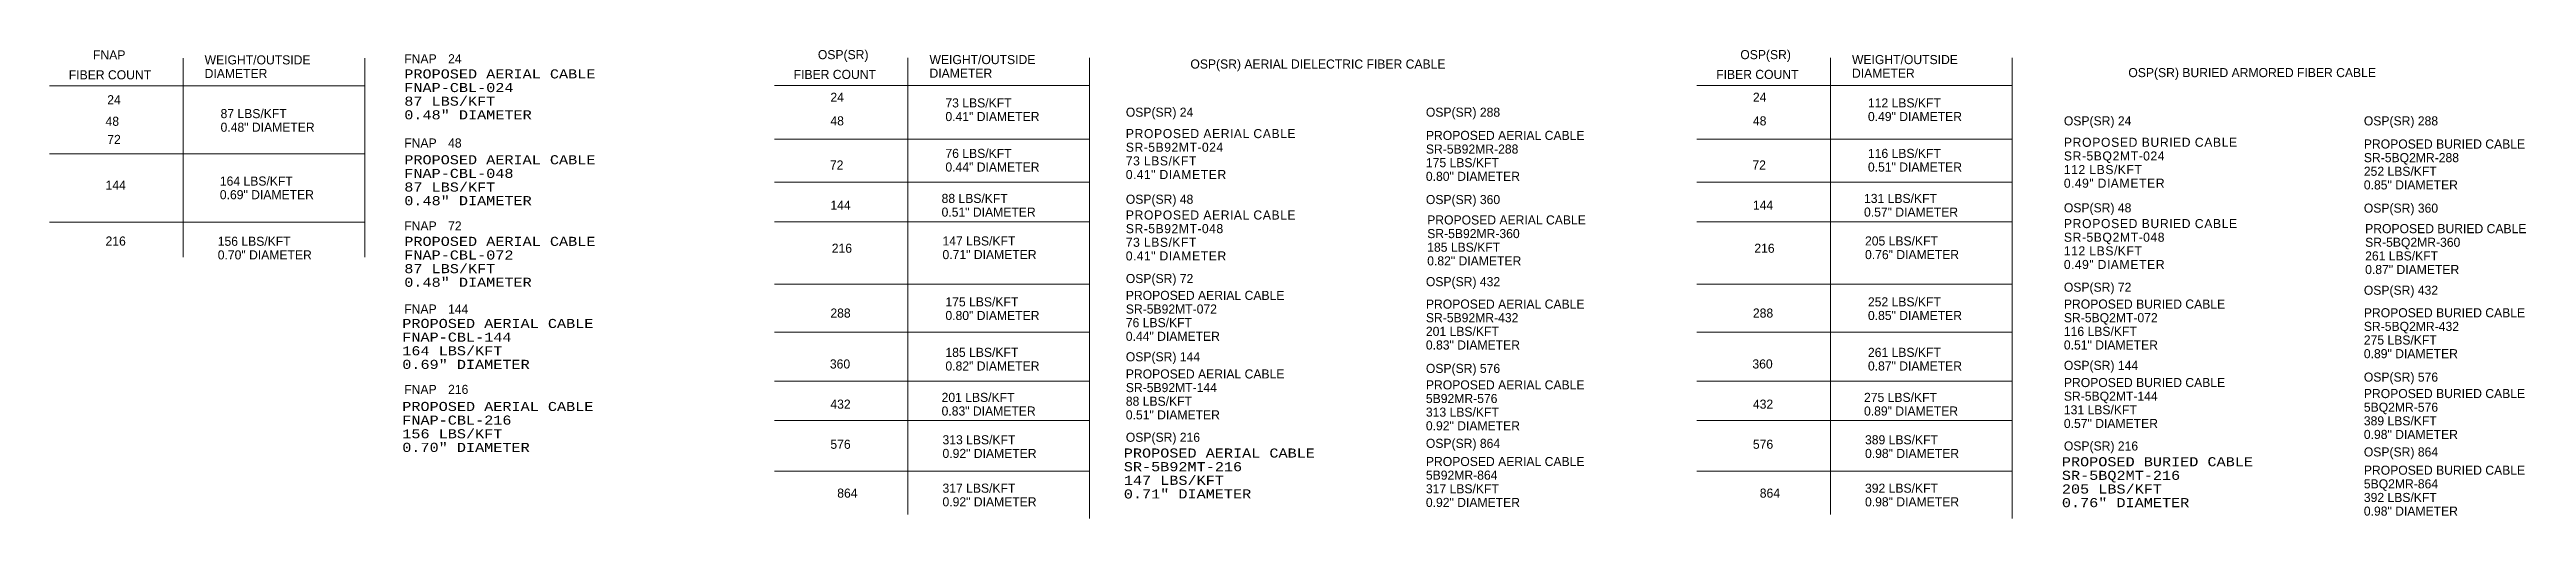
# Model space of a CAD drawing. Header units: feet. Extents: x -16154 to 3860, y -1534289809 to -1534279773.
# Drawn here: x -10906 to -8452, y -1534281221 to -1534280757 of the extents above; entities that cross this region are included whole.
import ezdxf

# ---------------------------------------------------------------- set-up
doc = ezdxf.new("R2010")
doc.units = ezdxf.units.FT
doc.header["$MEASUREMENT"] = 0
doc.layers.add('Level 18', color=7, linetype='Continuous', lineweight=0)
doc.styles.add('Style-Courier New', font='cour.ttf')
doc.styles.add('Style-font000', font='font000.shx')
doc.styles.add('TelcoFixed', font='font000.shx', dxfattribs={"height": 9})

msp = doc.modelspace()

# ---------------------------------------------------------------- texts
at = {"layer": 'Level 18', "color": 1, "linetype": 'Continuous', "lineweight": 30, "char_height": 9, "attachment_point": 1, "bg_fill": 3, "box_fill_scale": 1, "bg_fill_color": 178, "bg_fill_transparency": 0}
for s, insert, line_spacing_factor, style in [('OSP(SR) AERIAL DIELECTRIC FIBER CABLE', (-9775.7, -1534280766.5), 0.6, 'Style-font000'), ('OSP(SR) BURIED ARMORED FIBER CABLE', (-8846.1, -1534280775), 0.6, 'Style-font000'), ('OSP(SR) 288', (-9542.3, -1534280814.2), 0.6, 'Style-font000'), ('OSP(SR) 288', (-8612.7, -1534280822.8), 0.6, 'Style-font000'), ('\\T1.074;PROPOSED AERIAL CABLE\\PSR-5B92MT-024\\P73 LBS/KFT\\P0.41" DIAMETER\\P', (-9839.7, -1534280835.4), 0.9, 'TelcoFixed'), ('\\T1.078;PROPOSED BURIED CABLE\\PSR-5BQ2MT-024\\P112 LBS/KFT\\P0.49" DIAMETER\\P', (-8910, -1534280844), 0.9, 'TelcoFixed'), ('\\T1.074;PROPOSED AERIAL CABLE\\PSR-5B92MT-048\\P73 LBS/KFT\\P0.41" DIAMETER\\P', (-9839.7, -1534280916), 0.9, 'TelcoFixed'), ('OSP(SR) 360', (-9542.3, -1534280900.7), 0.6, 'Style-font000'), ('OSP(SR) 360', (-8612.7, -1534280909.2), 0.6, 'Style-font000'), ('\\T1.078;PROPOSED BURIED CABLE\\PSR-5BQ2MT-048\\P112 LBS/KFT\\P0.49" DIAMETER\\P', (-8910, -1534280924.5), 0.9, 'TelcoFixed'), ('OSP(SR) 72', (-9839.7, -1534280978.9), 0.6, 'Style-font000'), ('OSP(SR) 432', (-9542.3, -1534280982), 0.6, 'Style-font000'), ('OSP(SR) 72', (-8910, -1534280987.5), 0.6, 'Style-font000'), ('OSP(SR) 432', (-8612.7, -1534280990.5), 0.6, 'Style-font000'), ('OSP(SR) 144', (-9839.7, -1534281056.4), 0.6, 'Style-font000'), ('OSP(SR) 576', (-9542.3, -1534281067.9), 0.6, 'Style-font000'), ('OSP(SR) 144', (-8910, -1534281064.9), 0.6, 'Style-font000'), ('OSP(SR) 576', (-8612.7, -1534281076.5), 0.6, 'Style-font000'), ('OSP(SR) 216', (-9839.7, -1534281136.1), 0.6, 'Style-font000'), ('OSP(SR) 864', (-9542.3, -1534281142.1), 0.6, 'Style-font000'), ('OSP(SR) 216', (-8910, -1534281144.7), 0.6, 'Style-font000'), ('OSP(SR) 864', (-8612.7, -1534281150.6), 0.6, 'Style-font000')]:
    msp.add_mtext(s, dxfattribs=dict(at, insert=insert, line_spacing_factor=line_spacing_factor, style=style))
at = {"layer": 'Level 18', "color": 1, "linetype": 'Continuous', "lineweight": 0, "char_height": 9, "attachment_point": 1, "style": 'Style-font000', "bg_fill": 3, "box_fill_scale": 1, "bg_fill_color": 178, "bg_fill_transparency": 0}
for s, insert, line_spacing_factor in [('48', (-10850.9, -1534280823.2), 0.6), ('87 LBS/KFT\\P0.48" DIAMETER', (-10736.9, -1534280815.6), 0.9), ('48', (-10132.5, -1534280822.8), 0.6), ('73 LBS/KFT\\P0.41" DIAMETER', (-10018.5, -1534280805), 0.9), ('48', (-9218.2, -1534280822.8), 0.6), ('112 LBS/KFT\\P0.49" DIAMETER', (-9104.2, -1534280805), 0.9), ('72', (-10133, -1534280866.5), 0.6), ('72', (-9218.7, -1534280866.5), 0.6), ('144', (-10850.9, -1534280886.5), 0.6), ('164 LBS/KFT\\P0.69" DIAMETER', (-10737.6, -1534280882.4), 0.9), ('216', (-10850.9, -1534280941.8), 0.6), ('156 LBS/KFT\\P0.70" DIAMETER', (-10739.7, -1534280942), 0.9), ('147 LBS/KFT\\P0.71" DIAMETER', (-10021.4, -1534280941.7), 0.9), ('205 LBS/KFT\\P0.76" DIAMETER', (-9107.1, -1534280941.7), 0.9), ('216', (-10131.1, -1534280948.9), 0.6), ('216', (-9216.8, -1534280948.9), 0.6), ('288', (-10132.5, -1534281013.1), 0.6), ('288', (-9218.2, -1534281013.1), 0.6), ('360', (-10133, -1534281063.5), 0.6), ('360', (-9218.7, -1534281063.5), 0.6), ('313 LBS/KFT\\P0.92" DIAMETER', (-10021.4, -1534281138.6), 0.9), ('389 LBS/KFT\\P0.98" DIAMETER', (-9107.1, -1534281138.6), 0.9), ('576', (-10132.5, -1534281143), 0.6), ('576', (-9218.2, -1534281143), 0.6), ('864', (-10125.7, -1534281191.4), 0.6), ('864', (-9211.4, -1534281191.4), 0.6)]:
    msp.add_mtext(s, dxfattribs=dict(at, insert=insert, line_spacing_factor=line_spacing_factor))

# ---------------------------------------------------------------- blocks, each defined once
blk = doc.blocks.new('*U6')
at = {"layer": 'Level 18', "color": 1, "linetype": 'Continuous', "lineweight": 30, "insert": (28.8, 9), "char_height": 18, "attachment_point": 1, "line_spacing_factor": 0.6, "style": 'Style-font000', "bg_fill": 3, "box_fill_scale": 1, "bg_fill_color": 178, "bg_fill_transparency": 0}
blk.add_mtext('24', dxfattribs=at)
at = {"layer": 'Level 18', "color": 1, "linetype": 'Continuous', "lineweight": 30, "insert": (-58.1, 9), "char_height": 18, "attachment_point": 1, "line_spacing_factor": 0.6, "style": 'Style-font000', "bg_fill": 3, "box_fill_scale": 1, "bg_fill_color": 178, "bg_fill_transparency": 0}
blk.add_mtext('FNAP', dxfattribs=at)
blk = doc.blocks.new('*U7')
at = {"layer": 'Level 18', "color": 1, "linetype": 'Continuous', "lineweight": 30, "insert": (28.8, 9), "char_height": 18, "attachment_point": 1, "line_spacing_factor": 0.6, "style": 'Style-font000', "bg_fill": 3, "box_fill_scale": 1, "bg_fill_color": 178, "bg_fill_transparency": 0}
blk.add_mtext('72', dxfattribs=at)
at = {"layer": 'Level 18', "color": 1, "linetype": 'Continuous', "lineweight": 30, "insert": (-58.1, 9), "char_height": 18, "attachment_point": 1, "line_spacing_factor": 0.6, "style": 'Style-font000', "bg_fill": 3, "box_fill_scale": 1, "bg_fill_color": 178, "bg_fill_transparency": 0}
blk.add_mtext('FNAP', dxfattribs=at)
blk = doc.blocks.new('*U8')
at = {"layer": 'Level 18', "color": 1, "linetype": 'Continuous', "lineweight": 30, "insert": (28.8, 9), "char_height": 18, "attachment_point": 1, "line_spacing_factor": 0.6, "style": 'Style-font000', "bg_fill": 3, "box_fill_scale": 1, "bg_fill_color": 178, "bg_fill_transparency": 0}
blk.add_mtext('144', dxfattribs=at)
at = {"layer": 'Level 18', "color": 1, "linetype": 'Continuous', "lineweight": 30, "insert": (-58.1, 9), "char_height": 18, "attachment_point": 1, "line_spacing_factor": 0.6, "style": 'Style-font000', "bg_fill": 3, "box_fill_scale": 1, "bg_fill_color": 178, "bg_fill_transparency": 0}
blk.add_mtext('FNAP', dxfattribs=at)
blk = doc.blocks.new('*U9')
at = {"layer": 'Level 18', "color": 1, "linetype": 'Continuous', "lineweight": 30, "insert": (28.8, 9), "char_height": 18, "attachment_point": 1, "line_spacing_factor": 0.6, "style": 'Style-font000', "bg_fill": 3, "box_fill_scale": 1, "bg_fill_color": 178, "bg_fill_transparency": 0}
blk.add_mtext('48', dxfattribs=at)
at = {"layer": 'Level 18', "color": 1, "linetype": 'Continuous', "lineweight": 30, "insert": (-58.1, 9), "char_height": 18, "attachment_point": 1, "line_spacing_factor": 0.6, "style": 'Style-font000', "bg_fill": 3, "box_fill_scale": 1, "bg_fill_color": 178, "bg_fill_transparency": 0}
blk.add_mtext('FNAP', dxfattribs=at)
blk = doc.blocks.new('*U10')
at = {"layer": 'Level 18', "color": 1, "linetype": 'Continuous', "lineweight": 30, "insert": (28.8, 9), "char_height": 18, "attachment_point": 1, "line_spacing_factor": 0.6, "style": 'Style-font000', "bg_fill": 3, "box_fill_scale": 1, "bg_fill_color": 178, "bg_fill_transparency": 0}
blk.add_mtext('216', dxfattribs=at)
at = {"layer": 'Level 18', "color": 1, "linetype": 'Continuous', "lineweight": 30, "insert": (-58.1, 9), "char_height": 18, "attachment_point": 1, "line_spacing_factor": 0.6, "style": 'Style-font000', "bg_fill": 3, "box_fill_scale": 1, "bg_fill_color": 178, "bg_fill_transparency": 0}
blk.add_mtext('FNAP', dxfattribs=at)

# ---------------------------------------------------------------- linework, layer by layer
at = {"layer": 'Level 18', "color": 1, "linetype": 'Continuous', "lineweight": 0}
for p, q in [((-10773.9, -1534280765.2), (-10773.9, -1534280962.1)), ((-10593.9, -1534280765.2), (-10593.9, -1534280962.1)), ((-10055.6, -1534280764.9), (-10055.6, -1534280961.8)), ((-9875.6, -1534280764.9), (-9875.6, -1534280961.8)), ((-9141.3, -1534280764.9), (-9141.3, -1534280961.8)), ((-8961.3, -1534280764.9), (-8961.3, -1534280961.8)), ((-10906.4, -1534280792.5), (-10593.9, -1534280792.5)), ((-10188, -1534280792.2), (-9875.6, -1534280792.2)), ((-9273.8, -1534280792.2), (-8961.3, -1534280792.2)), ((-10188, -1534280845.4), (-9875.6, -1534280845.4)), ((-9273.8, -1534280845.4), (-8961.3, -1534280845.4)), ((-10906.4, -1534280860), (-10593.9, -1534280860)), ((-10188, -1534280888), (-9875.6, -1534280888)), ((-9273.8, -1534280888), (-8961.3, -1534280888)), ((-10906.4, -1534280927.5), (-10593.9, -1534280927.5)), ((-10188, -1534280927.2), (-9875.6, -1534280927.2)), ((-9273.8, -1534280927.2), (-8961.3, -1534280927.2)), ((-10055.6, -1534280961.8), (-10055.6, -1534281217.1)), ((-9875.6, -1534280961.8), (-9875.6, -1534281220.9)), ((-9141.3, -1534280961.8), (-9141.3, -1534281217.1)), ((-8961.3, -1534280961.8), (-8961.3, -1534281220.9)), ((-10188, -1534280989.1), (-9875.6, -1534280989.1)), ((-9273.8, -1534280989.1), (-8961.3, -1534280989.1)), ((-10188, -1534281036.4), (-9875.6, -1534281036.4)), ((-9273.8, -1534281036.4), (-8961.3, -1534281036.4)), ((-10188, -1534281085), (-9875.6, -1534281085)), ((-9273.8, -1534281085), (-8961.3, -1534281085)), ((-10188, -1534281124.1), (-9875.6, -1534281124.1)), ((-9273.8, -1534281124.1), (-8961.3, -1534281124.1)), ((-10188, -1534281174), (-9875.6, -1534281174)), ((-9273.8, -1534281174), (-8961.3, -1534281174))]:
    msp.add_line(p, q, dxfattribs=at)

# ---------------------------------------------------------------- block references
at = {"layer": 'Level 18', "color": 1, "linetype": 'Continuous', "lineweight": 30, "xscale": 0.5, "yscale": 0.5, "zscale": 0.5}
for name, p in [('*U6', (-10525.8, -1534280765.8)), ('*U9', (-10525.8, -1534280849.2)), ('*U7', (-10525.8, -1534280931.3)), ('*U8', (-10525.8, -1534281013.6)), ('*U10', (-10525.8, -1534281093.2))]:
    msp.add_blockref(name, p, dxfattribs=at)

msp.set_redraw_order([(e.dxf.handle, doc.entitydb.next_handle()) for e in msp.query("TEXT MTEXT ATTDEF DIMENSION ARC_DIMENSION")])  # texts and dimensions are drawn at this point

# ---------------------------------------------------------------- next in the draw order: texts
at = {"layer": 'Level 18', "color": 1, "linetype": 'Continuous', "lineweight": 0, "char_height": 9, "width": 137.452, "attachment_point": 1, "line_spacing_factor": 0.9, "style": 'Style-font000', "bg_fill": 3, "box_fill_scale": 1, "bg_fill_color": 178, "bg_fill_transparency": 0}
for insert in [(-10752.7, -1534280762.4), (-10034.3, -1534280762.1), (-9120, -1534280762.1)]:
    msp.add_mtext('WEIGHT/OUTSIDE DIAMETER', dxfattribs=dict(at, insert=insert))
at = {"layer": 'Level 18', "color": 1, "linetype": 'Continuous', "lineweight": 0, "char_height": 9, "attachment_point": 1, "bg_fill": 3, "box_fill_scale": 1, "bg_fill_color": 178, "bg_fill_transparency": 0}
for s, insert, line_spacing_factor, style in [('FIBER COUNT', (-10887.3, -1534280777.2), 0.6, 'Style-font000'), ('PROPOSED AERIAL CABLE\\PFNAP-CBL-024\\P87 LBS/KFT\\P0.48" DIAMETER', (-10554.8, -1534280776.3), 0.9, 'Style-Courier New'), ('FIBER COUNT', (-10168.9, -1534280776.8), 0.6, 'Style-font000'), ('FIBER COUNT', (-9254.6, -1534280776.8), 0.6, 'Style-font000'), ('24', (-10849.2, -1534280801.9), 0.6, 'Style-font000'), ('24', (-10132.5, -1534280799.4), 0.6, 'Style-font000'), ('24', (-9218.2, -1534280799.4), 0.6, 'Style-font000'), ('72', (-10849.2, -1534280841.2), 0.6, 'Style-font000'), ('PROPOSED AERIAL CABLE\\PFNAP-CBL-048\\P87 LBS/KFT\\P0.48" DIAMETER', (-10554.8, -1534280861.3), 0.9, 'Style-Courier New'), ('76 LBS/KFT\\P0.44" DIAMETER', (-10018.5, -1534280855), 0.9, 'Style-font000'), ('116 LBS/KFT\\P0.51" DIAMETER', (-9104.2, -1534280855), 0.9, 'Style-font000'), ('144', (-10132.5, -1534280906.3), 0.6, 'Style-font000'), ('88 LBS/KFT\\P0.51" DIAMETER', (-10022.3, -1534280899.6), 0.9, 'Style-font000'), ('144', (-9218.2, -1534280906.3), 0.6, 'Style-font000'), ('131 LBS/KFT\\P0.57" DIAMETER', (-9108.1, -1534280899.6), 0.9, 'Style-font000'), ('PROPOSED AERIAL CABLE\\PFNAP-CBL-072\\P87 LBS/KFT\\P0.48" DIAMETER', (-10554.8, -1534280942.1), 0.9, 'Style-Courier New'), ('175 LBS/KFT\\P0.80" DIAMETER', (-10018.5, -1534281002), 0.9, 'Style-font000'), ('252 LBS/KFT\\P0.85" DIAMETER', (-9104.2, -1534281002), 0.9, 'Style-font000'), ('185 LBS/KFT\\P0.82" DIAMETER', (-10018.5, -1534281052), 0.9, 'Style-font000'), ('261 LBS/KFT\\P0.87" DIAMETER', (-9104.2, -1534281052), 0.9, 'Style-font000'), ('432', (-10132.5, -1534281103.3), 0.6, 'Style-font000'), ('201 LBS/KFT\\P0.83" DIAMETER', (-10022.3, -1534281096.6), 0.9, 'Style-font000'), ('432', (-9218.2, -1534281103.3), 0.6, 'Style-font000'), ('275 LBS/KFT\\P0.89" DIAMETER', (-9108.1, -1534281096.6), 0.9, 'Style-font000'), ('317 LBS/KFT\\P0.92" DIAMETER', (-10021.4, -1534281186.5), 0.9, 'Style-font000'), ('392 LBS/KFT\\P0.98" DIAMETER', (-9107.1, -1534281186.5), 0.9, 'Style-font000')]:
    msp.add_mtext(s, dxfattribs=dict(at, insert=insert, line_spacing_factor=line_spacing_factor, style=style))
at = {"layer": 'Level 18', "color": 1, "linetype": 'Continuous', "lineweight": 30, "char_height": 9, "attachment_point": 1, "bg_fill": 3, "box_fill_scale": 1, "bg_fill_color": 178, "bg_fill_transparency": 0}
for s, insert, line_spacing_factor, style in [('OSP(SR) 24', (-9839.7, -1534280814.2), 0.6, 'Style-font000'), ('OSP(SR) 24', (-8910, -1534280822.8), 0.6, 'Style-font000'), ('PROPOSED AERIAL CABLE\\PSR-5B92MR-288\\P175 LBS/KFT\\P0.80" DIAMETER', (-9542.3, -1534280837.2), 0.9, 'Style-font000'), ('PROPOSED BURIED CABLE\\PSR-5BQ2MR-288\\P252 LBS/KFT\\P0.85" DIAMETER', (-8612.7, -1534280845.7), 0.9, 'Style-font000'), ('OSP(SR) 48', (-9839.7, -1534280900.4), 0.6, 'Style-font000'), ('PROPOSED AERIAL CABLE\\PSR-5B92MR-360\\P185 LBS/KFT\\P0.82" DIAMETER', (-9541, -1534280920.9), 0.9, 'Style-font000'), ('OSP(SR) 48', (-8910, -1534280908.9), 0.6, 'Style-font000'), ('PROPOSED BURIED CABLE\\PSR-5BQ2MR-360\\P261 LBS/KFT\\P0.87" DIAMETER', (-8611.4, -1534280929.5), 0.9, 'Style-font000'), ('PROPOSED AERIAL CABLE\\PSR-5B92MT-072\\P76 LBS/KFT\\P0.44" DIAMETER', (-9839.7, -1534280995.6), 0.9, 'Style-font000'), ('PROPOSED AERIAL CABLE\\PSR-5B92MR-432\\P201 LBS/KFT\\P0.83" DIAMETER', (-9542.3, -1534281004.2), 0.9, 'Style-font000'), ('PROPOSED BURIED CABLE\\PSR-5BQ2MT-072\\P116 LBS/KFT\\P0.51" DIAMETER', (-8910, -1534281004.2), 0.9, 'Style-font000'), ('PROPOSED BURIED CABLE\\PSR-5BQ2MR-432\\P275 LBS/KFT\\P0.89" DIAMETER', (-8612.7, -1534281012.8), 0.9, 'Style-font000'), ('PROPOSED AERIAL CABLE\\PFNAP-CBL-144\\P164 LBS/KFT\\P0.69" DIAMETER', (-10556.8, -1534281023.4), 0.9, 'Style-Courier New'), ('PROPOSED AERIAL CABLE\\PSR-5B92MT-144\\P88 LBS/KFT\\P0.51" DIAMETER', (-9839.7, -1534281073.4), 0.9, 'Style-font000'), ('PROPOSED AERIAL CABLE\\P5B92MR-576\\P313 LBS/KFT\\P0.92" DIAMETER', (-9542.3, -1534281084.2), 0.9, 'Style-font000'), ('PROPOSED BURIED CABLE\\PSR-5BQ2MT-144\\P131 LBS/KFT\\P0.57" DIAMETER', (-8910, -1534281081.9), 0.9, 'Style-font000'), ('PROPOSED BURIED CABLE\\P5BQ2MR-576\\P389 LBS/KFT\\P0.98" DIAMETER', (-8612.7, -1534281092.8), 0.9, 'Style-font000'), ('PROPOSED AERIAL CABLE\\PFNAP-CBL-216\\P156 LBS/KFT\\P0.70" DIAMETER\\P', (-10556.8, -1534281105.6), 0.9, 'Style-Courier New'), ('PROPOSED AERIAL CABLE\\PSR-5B92MT-216\\P147 LBS/KFT\\P0.71" DIAMETER', (-9841.7, -1534281151.7), 0.9, 'Style-Courier New'), ('PROPOSED AERIAL CABLE\\P5B92MR-864\\P317 LBS/KFT\\P0.92" DIAMETER', (-9542.3, -1534281160.1), 0.9, 'Style-font000'), ('PROPOSED BURIED CABLE\\PSR-5BQ2MT-216\\P205 LBS/KFT\\P0.76" DIAMETER', (-8912, -1534281160.3), 0.9, 'Style-Courier New'), ('PROPOSED BURIED CABLE\\P5BQ2MR-864\\P392 LBS/KFT\\P0.98" DIAMETER', (-8612.7, -1534281168.7), 0.9, 'Style-font000')]:
    msp.add_mtext(s, dxfattribs=dict(at, insert=insert, line_spacing_factor=line_spacing_factor, style=style))

# ---------------------------------------------------------------- next in the draw order: texts
at = {"layer": 'Level 18', "color": 1, "linetype": 'Continuous', "lineweight": 0, "char_height": 9, "attachment_point": 1, "line_spacing_factor": 0.6, "style": 'Style-font000', "bg_fill": 3, "box_fill_scale": 1, "bg_fill_color": 178, "bg_fill_transparency": 0}
for s, insert in [('FNAP', (-10863.3, -1534280757.5)), ('OSP(SR)', (-10144.9, -1534280757.2)), ('OSP(SR)', (-9230.7, -1534280757.2))]:
    msp.add_mtext(s, dxfattribs=dict(at, insert=insert))

doc.saveas('drawing.dxf')
